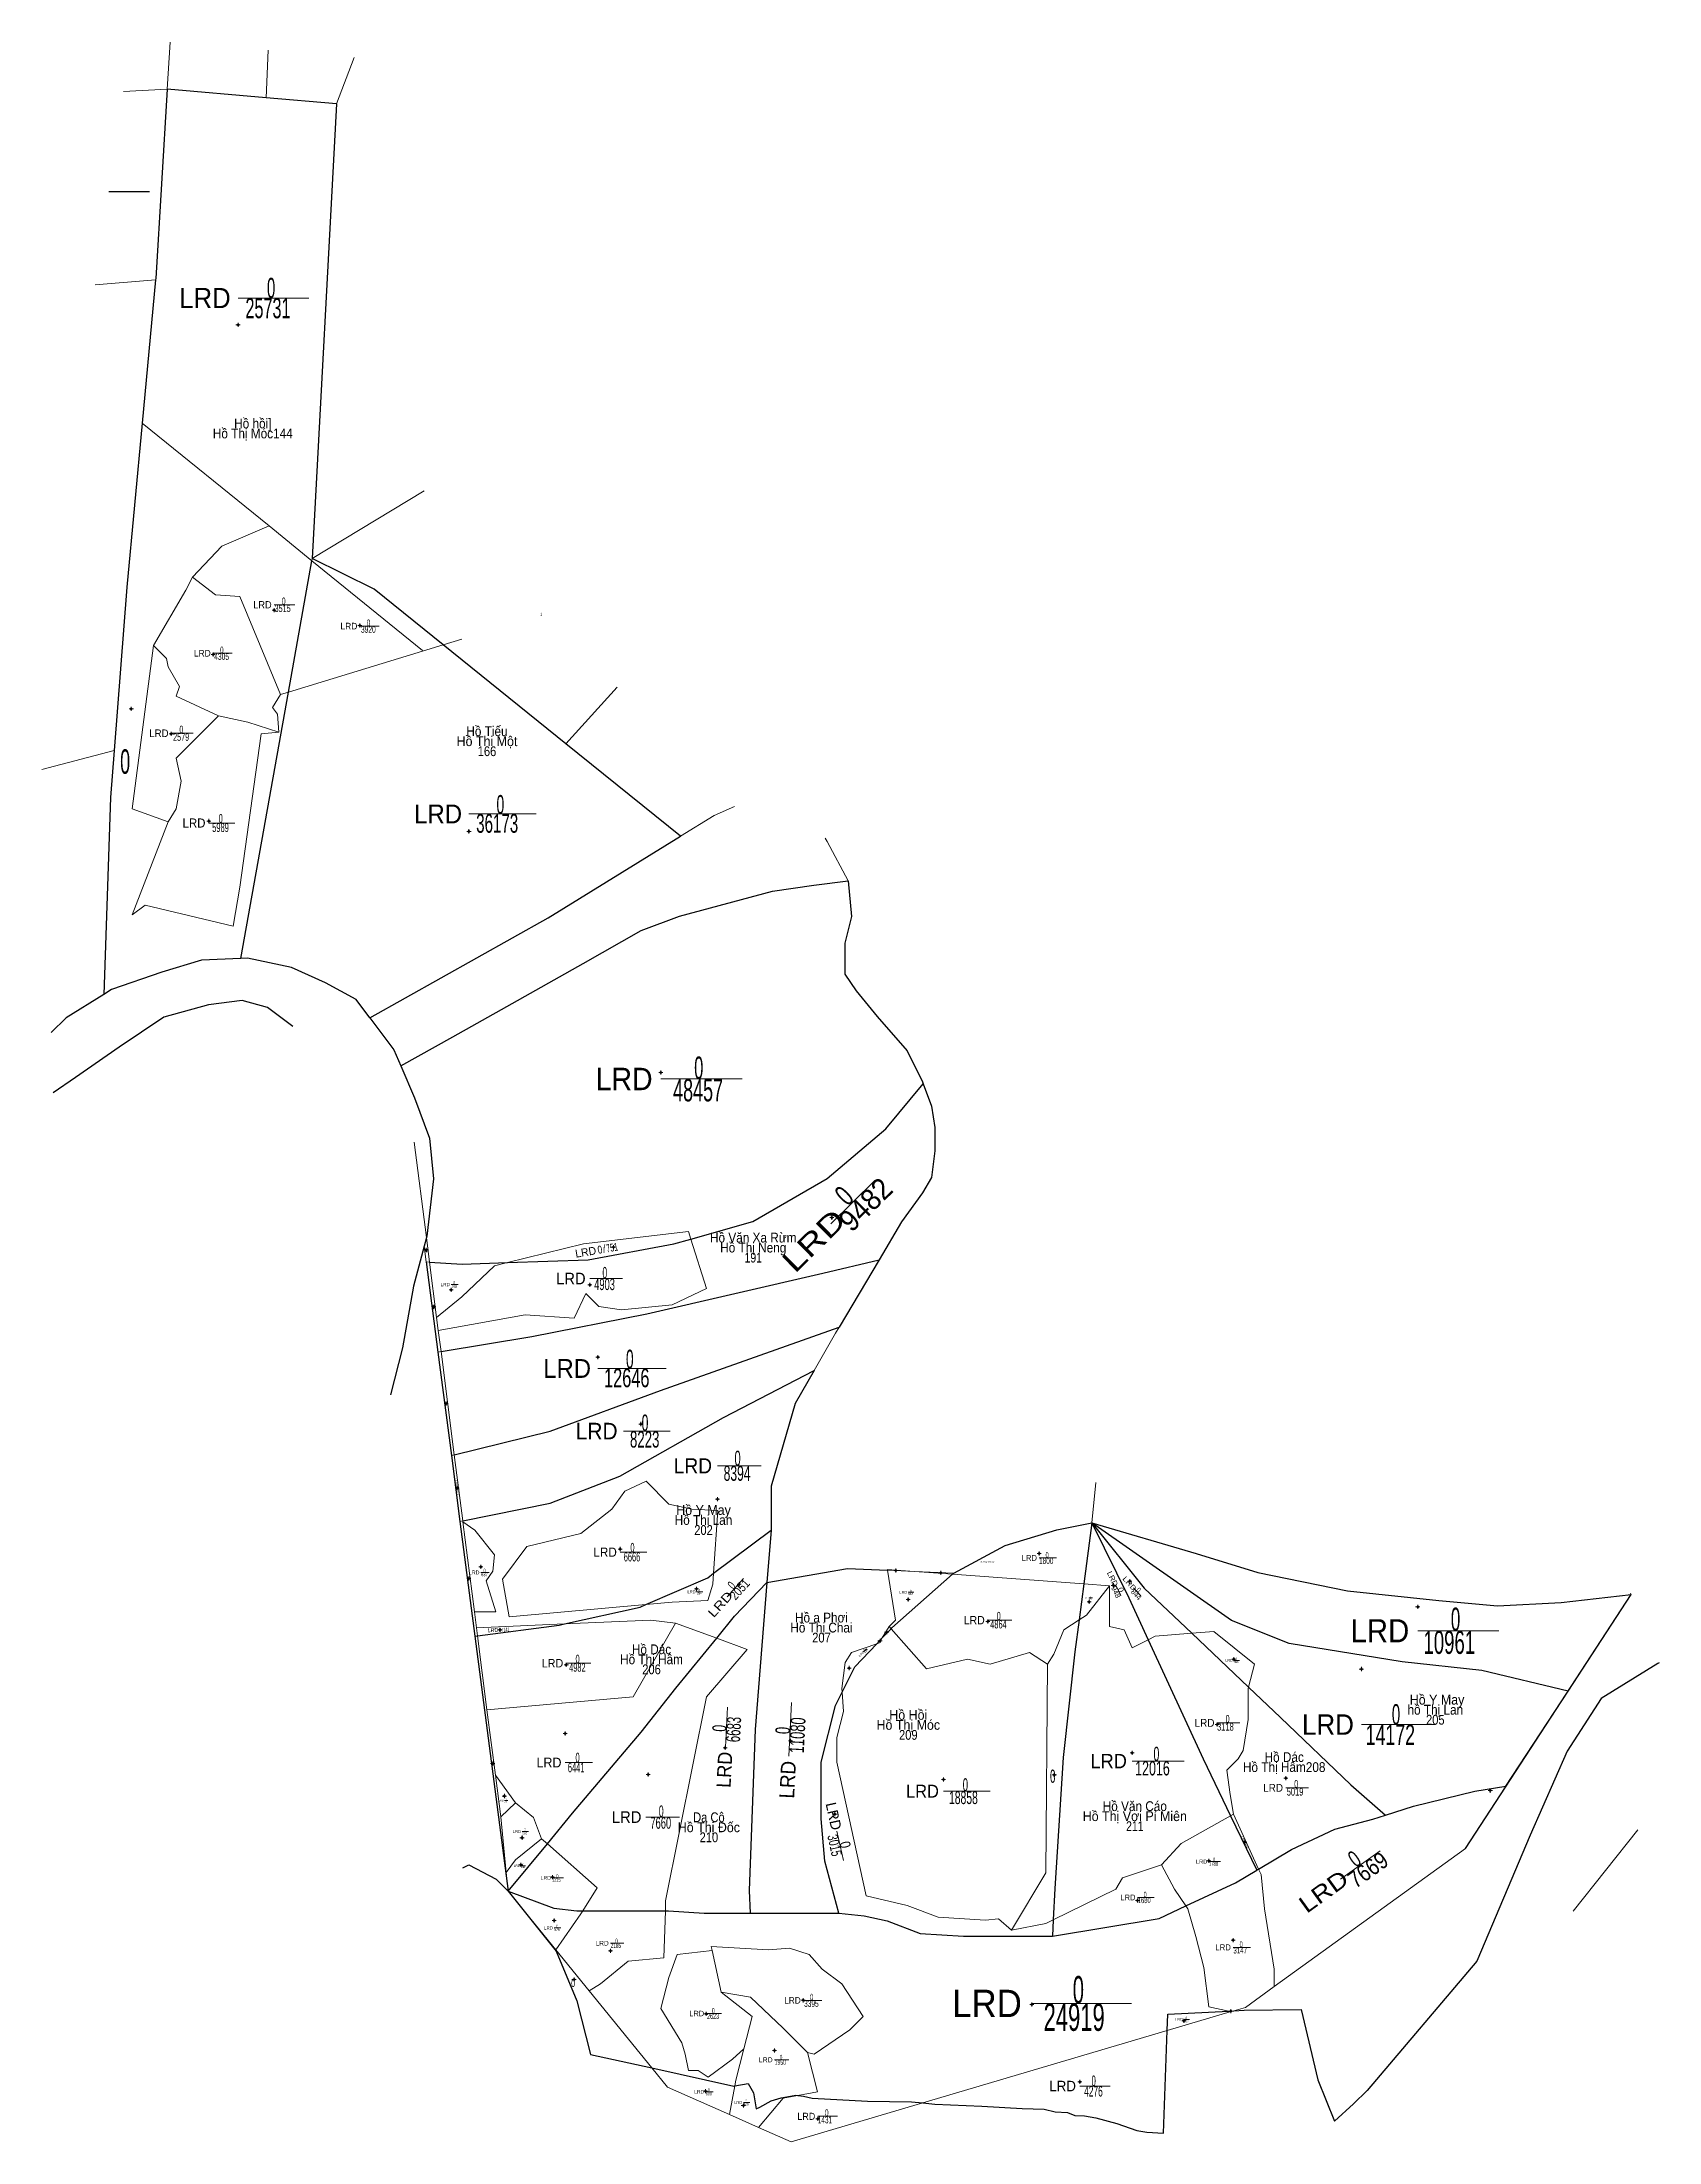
# Model space of a CAD drawing. Header units: metres. Extents: x 547480 to 554179, y 1840660 to 1842196.
# Drawn here: x 553188 to 554179, y 1840660 to 1841947 of the extents above.
import ezdxf
from ezdxf.enums import TextEntityAlignment as Align

# ---------------------------------------------------------------- set-up
doc = ezdxf.new("R2010")
doc.units = ezdxf.units.M
doc.header["$LTSCALE"] = 1.6
for name, color, linetype, lineweight in [('1', 7, 'Continuous', 13), ('10', 7, 'Continuous', 13), ('11', 7, 'Continuous', 13), ('12', 7, 'Continuous', 13), ('13', 7, 'Continuous', 25), ('31', 7, 'Continuous', 25), ('32', 7, 'Continuous', 25), ('53', 7, 'Continuous', 13), ('63', 7, 'Continuous', 13)]:
    doc.layers.add(name, color=color, linetype=linetype, lineweight=lineweight)
doc.layers.add('16', color=7, linetype='Continuous')
doc.layers.add('54', color=7, linetype='Continuous')

msp = doc.modelspace()

# ---------------------------------------------------------------- texts
at = {"layer": '16', "width": 0.9}
msp.add_text('Đường Mac ca', height=1, dxfattribs=at).set_placement((553767.085, 1841015.24), align=Align.CENTER)
at = {"layer": '32'}
for s, width, p in [('Hồ hồi]', 0.9, (553316.95, 1841710.09)), ('Hồ Thị Móc144', 0.9, (553316.95, 1841703.96)), ('Hồ Tiếu', 0.9, (553460.495, 1841521.54)), ('Hồ Thị Một', 0.95, (553460.505, 1841515.41)), ('166', 0.85, (553460.5, 1841509.28)), ('Hồ Văn Xa Rừm', 0.9, (553623.705, 1841211.29)), ('Hồ Thị Neng', 0.9, (553623.715, 1841205.16)), ('191', 0.8, (553623.715, 1841199.03)), ('Hồ Y May', 0.95, (553593.225, 1841044.4)), ('Hồ Thị Lan', 0.9, (553593.22, 1841038.27)), ('202', 0.85, (553593.22, 1841032.14)), ('Hồ a Phơi', 0.9, (553665.515, 1840978.48)), ('Hồ Thị Chai', 0.9, (553665.515, 1840972.35)), ('207', 0.85, (553665.52, 1840966.22)), ('Hồ Thị Hâm', 0.9, (553561.35, 1840952.9)), ('Hồ Dác', 0.9, (553561.35, 1840959.03)), ('206', 0.85, (553561.35, 1840946.77)), (' Hồ Y May', 0.95, (554041.8, 1840928.16)), ('Hồ Thị Móc', 0.95, (553718.745, 1840912.75)), ('Hồ Hồi', 0.95, (553718.75, 1840918.88)), ('hồ Thị Lan', 0.9, (554041.8, 1840922.03)), ('205', 0.85, (554041.8, 1840915.9)), ('209', 0.85, (553718.75, 1840906.62)), ('Hồ Thị Hâm208', 0.9, (553949.175, 1840886.88)), ('Hồ Dác', 0.9, (553949.17, 1840893.01)), ('Hồ Văn Cáo', 0.9, (553857.595, 1840862.95)), ('Hồ Thị Đốc', 0.95, (553596.515, 1840850)), ('Da Cô', 0.85, (553596.52, 1840856.13)), ('Hồ Thị Vơi Pỉ Miên', 0.95, (553857.595, 1840856.82)), ('211', 0.8, (553857.605, 1840850.69)), ('210', 0.85, (553596.52, 1840843.87))]:
    msp.add_text(s, height=6, dxfattribs=dict(at, width=width)).set_placement(p, align=Align.CENTER)
at = {"layer": '54', "width": 0.65}
msp.add_text('1', height=2, dxfattribs=at).set_placement((553493.735, 1841595.1), align=Align.CENTER)
at = {"layer": '63'}
for p in [(553266.265, 1841946.78), (553326.405, 1841941.77), (553379.115, 1841937.37), (553237.645, 1841916.37), (553228.635, 1841855.24), (553253.565, 1841855.24), (553220.425, 1841798.01), (553421.975, 1841671.85), (553445.005, 1841581), (553421.005, 1841574), (553540.375, 1841551.46), (553187.725, 1841501.09), (553612.235, 1841478.39), (553667.835, 1841459.1), (553341.395, 1841343.54), (553193.345, 1841340), (553194.635, 1841303.08), (553415.865, 1841272.78), (553401.395, 1841118), (553833.695, 1841064.31), (554161.475, 1840996.53), (554178.915, 1840953.76), (554165.975, 1840851.41), (553445.645, 1840828.13), (554126.255, 1840801.68)]:
    msp.add_text('D', height=0.01, dxfattribs=at).set_placement(p, align=Align.CENTER)
for height, width, p in [(12.38, 0.95, (553303.36, 1841783.74)), (4.43, 0.95, (553328.49, 1841599.8)), (4.07, 0.95, (553381.02, 1841586.87)), (4.07, 0.95, (553291.17, 1841570.27)), (4.63, 0.95, (553265.3, 1841520.97)), (11.55, 0.95, (553445.23, 1841468.08)), (5.53, 0.95, (553287.93, 1841465.53)), (13.73, 0.95, (553562.01, 1841304.61)), (7.09, 0.95, (553520.93, 1841185.66)), (2.05, 0.95, (553437.75, 1841184.52)), (11.51, 0.95, (553524.26, 1841128.35)), (10.11, 0.95, (553540.56, 1841090.69)), (9.23, 0.95, (553598.44, 1841069.86)), (5.66, 0.95, (553540.08, 1841018.72)), (2.37, 0.95, (553455.89, 1841007.97)), (3.66, 0.95, (553797.61, 1841016.22)), (1.79, 0.95, (553588.33, 1840996.35)), (1.7, 0.95, (553718.01, 1840996.12)), (0.95, 0.9, (553829.26, 1840993.02)), (5.06, 0.95, (553765.59, 1840977.38)), (14.17, 0.95, (554025.82, 1840966.32)), (5.2, 0.95, (553507.22, 1840950.92)), (1.65, 0.95, (553917.68, 1840954.46)), (4.79, 0.95, (553906.41, 1840914.6)), (12.51, 0.95, (553991.89, 1840909.69)), (6.03, 0.95, (553506.16, 1840889.65)), (8.77, 0.95, (553852.72, 1840889.18)), (1.1, 0.95, (553470.72, 1840868.9)), (7.91, 0.95, (553737.5, 1840871.17)), (4.78, 0.95, (553948.43, 1840874.8)), (7.15, 0.95, (553555.16, 1840855.69)), (1.83, 0.95, (553481.3, 1840849.57)), (1.38, 0.95, (553480.74, 1840828.77)), (2.5, 0.95, (553902.01, 1840830.7)), (2.34, 0.95, (553499.76, 1840820.82)), (3.5, 0.95, (553857.99, 1840808.29)), (1.96, 0.95, (553500.88, 1840790.37)), (2.88, 0.95, (553535.08, 1840780.53)), (3.73, 0.95, (553916.47, 1840777.57)), (16.8, 0.95, (553788.34, 1840736.69)), (3.32, 0.95, (553593.65, 1840737.26)), (3.99, 0.95, (553652.83, 1840744.97)), (0.13, 0.95, (553916.42, 1840740.22)), (1.68, 0.95, (553887.02, 1840734.43)), (3.06, 0.95, (553635.58, 1840709.01)), (2.18, 0.95, (553593.58, 1840689.84)), (6.42, 0.95, (553821.5, 1840691.26)), (1.79, 0.95, (553616.98, 1840683.45)), (4.32, 0.95, (553661.72, 1840673.77))]:
    msp.add_text('LRD', height=height, dxfattribs=dict(at, width=width)).set_placement(p, align=Align.RIGHT)
for s, height, width, p in [('0', 12.38, 0.55, (553328.175, 1841789.93)), ('25731', 12.38, 0.6, (553326.245, 1841777.55)), ('3515', 4.43, 0.6, (553335.225, 1841597.59)), ('0', 4.43, 0.55, (553335.905, 1841602.01)), ('3920', 4.07, 0.6, (553387.78, 1841584.84)), ('0', 4.07, 0.55, (553387.93, 1841588.9)), ('0', 4.07, 0.55, (553297.98, 1841572.3)), ('4305', 4.07, 0.6, (553297.85, 1841568.23)), ('0', 4.63, 0.55, (553273.14, 1841523.29)), ('0', 15, 0.55, (553238.69, 1841498.45)), ('2579', 4.63, 0.6, (553273.015, 1841518.66)), ('0', 11.55, 0.55, (553468.7, 1841473.86)), ('0', 5.53, 0.55, (553297.3, 1841468.29)), ('36173', 11.55, 0.6, (553466.76, 1841462.31)), ('5989', 5.53, 0.6, (553297.165, 1841462.76)), ('0', 13.73, 0.55, (553590.3, 1841311.48)), ('48457', 13.73, 0.6, (553589.885, 1841297.75)), ('4903', 7.09, 0.6, (553532.575, 1841182.11)), ('0', 7.09, 0.55, (553532.71, 1841189.2)), ('708', 2.05, 0.6, (553440.41, 1841183.5)), ('0', 2.05, 0.55, (553440.45, 1841185.54)), ('0', 2.37, 0.55, (553427.56, 1841170.62)), ('0', 11.51, 0.55, (553548.03, 1841134.1)), ('12646', 11.51, 0.65, (553546.17, 1841122.6)), ('0', 10.11, 0.55, (553557.36, 1841095.75)), ('8223', 10.11, 0.6, (553557.155, 1841085.64)), ('8394', 9.23, 0.6, (553613.805, 1841065.25)), ('0', 9.23, 0.55, (553614.12, 1841074.48)), ('0', 5.66, 0.55, (553549.665, 1841021.55)), ('0', 3.66, 0.55, (553803.83, 1841018.05)), ('637', 2.37, 0.6, (553458.935, 1841006.78)), ('0', 2.37, 0.55, (553459.02, 1841009.15)), ('6666', 5.66, 0.6, (553549.39, 1841015.89)), ('1800', 3.66, 0.65, (553803.285, 1841014.39)), ('294', 1.79, 0.6, (553590.68, 1840995.45)), ('0', 1.79, 0.55, (553590.71, 1840997.24)), ('663', 1.7, 0.6, (553720.155, 1840995.27)), ('0', 1.7, 0.55, (553720.22, 1840996.97)), ('0', 5.06, 0.55, (553774.2, 1840979.91)), ('195', 0.95, 0.6, (553830.37, 1840992.54)), ('0', 0.95, 0.55, (553830.5, 1840993.49)), ('0', 14.17, 0.55, (554054.21, 1840973.41)), ('4864', 5.06, 0.65, (553774.02, 1840974.84)), ('10961', 14.17, 0.6, (554050.36, 1840959.24)), ('0', 5.2, 0.55, (553516.025, 1840953.52)), ('4982', 5.2, 0.6, (553515.905, 1840948.32)), ('456', 1.65, 0.6, (553919.85, 1840953.63)), ('0', 1.65, 0.55, (553919.875, 1840955.28)), ('0', 4.79, 0.55, (553914.465, 1840917)), ('0', 12.51, 0.55, (554017.7, 1840915.95)), ('3118', 4.79, 0.6, (553913.135, 1840912.2)), ('14172', 12.51, 0.65, (554014.24, 1840903.44)), ('0', 6.03, 0.55, (553516.015, 1840892.66)), ('12016', 8.77, 0.65, (553868.42, 1840884.79)), ('0', 8.77, 0.55, (553870.84, 1840893.57)), ('6441', 6.03, 0.55, (553515.155, 1840886.63)), ('0', 7.91, 0.55, (553753.735, 1840875.13)), ('0', 8.15, 0.55, (553807.295, 1840880.23)), ('0', 4.78, 0.55, (553956.515, 1840877.19)), ('131', 1.1, 0.55, (553471.835, 1840868.35)), ('0', 1.1, 0.55, (553472.11, 1840869.45)), ('18858', 7.91, 0.6, (553752.535, 1840867.22)), ('5019', 4.78, 0.6, (553955.815, 1840872.41)), ('7660', 7.15, 0.6, (553567.02, 1840852.11)), ('0', 7.15, 0.55, (553567.305, 1840859.26)), ('598', 1.83, 0.6, (553483.675, 1840848.66)), ('0', 1.83, 0.55, (553483.705, 1840850.49)), ('248', 1.38, 0.6, (553482.52, 1840828.08)), ('0', 1.38, 0.55, (553482.54, 1840829.46)), ('1788', 2.5, 0.6, (553905.865, 1840829.45)), ('0', 2.5, 0.55, (553906.22, 1840831.95)), ('1215', 2.34, 0.6, (553503.06, 1840819.65)), ('0', 2.34, 0.55, (553503.675, 1840821.99)), ('1680', 3.5, 0.6, (553863.385, 1840806.54)), ('0', 3.5, 0.55, (553863.93, 1840810.04)), ('576', 1.96, 0.6, (553503.435, 1840789.39)), ('0', 1.96, 0.55, (553503.485, 1840791.35)), ('2185', 2.88, 0.6, (553539.485, 1840779.1)), ('0', 2.88, 0.55, (553539.9, 1840781.97)), ('3147', 3.73, 0.6, (553922.19, 1840775.7)), ('0', 3.73, 0.55, (553922.78, 1840779.43)), ('0', 4.64, 0.55, (553513.295, 1840755.16)), ('0', 16.8, 0.55, (553822.995, 1840745.09)), ('2623', 3.32, 0.6, (553599.095, 1840735.6)), ('0', 3.32, 0.55, (553599.19, 1840738.92)), ('3395', 3.99, 0.6, (553659.34, 1840742.98)), ('0', 3.99, 0.55, (553659.525, 1840746.97)), ('24919', 16.8, 0.6, (553820.43, 1840728.29)), ('1', 0.13, 0.3, (553916.495, 1840740.16)), ('0', 0.13, 0.5, (553916.515, 1840740.29)), ('203', 1.68, 0.6, (553889.165, 1840733.59)), ('0', 1.68, 0.55, (553889.19, 1840735.27)), ('0', 3.06, 0.55, (553640.775, 1840710.54)), ('1950', 3.06, 0.6, (553640.32, 1840707.48)), ('0', 6.42, 0.55, (553832.385, 1840694.47)), ('600', 2.18, 0.6, (553596.42, 1840688.75)), ('0', 2.18, 0.55, (553596.47, 1840690.92)), ('4276', 6.42, 0.6, (553832.23, 1840688.05)), ('426', 1.79, 0.6, (553619.325, 1840682.55)), ('0', 1.79, 0.55, (553619.37, 1840684.34)), ('1431', 4.32, 0.55, (553667.63, 1840671.61)), ('0', 4.32, 0.55, (553668.765, 1840675.93))]:
    msp.add_text(s, height=height, dxfattribs=dict(at, width=width)).set_placement(p, align=Align.CENTER)
for s, height, rotation, width, p in [('0', 13.04, 44.564, 0.7, (553684.012, 1841235.316)), ('9482', 13.04, 44.564, 0.95, (553697.095, 1841229.895)), ('25', 0.64, 277.308, 0.65, (553422.8, 1841205.736)), ('0', 0.64, 277.308, 0.75, (553423.442, 1841205.816)), ('0', 4.82, 9.726, 0.8, (553530.123, 1841204.542)), ('0', 1.75, 277.315, 0.75, (553441.411, 1841059.881)), ('0', 5.43, 47.913, 0.7, (553612.435, 1840999.466)), ('2051', 5.43, 47.913, 0.85, (553617.445, 1840996.915)), ('948', 3.28, 295.821, 0.8, (553844.614, 1840996.394)), ('0', 3.28, 295.821, 1.2, (553847.596, 1840997.774)), ('0', 3.07, 312.189, 0.7, (553858.809, 1840997.426)), ('0', 2.31, 2.568, 0.65, (553468.713, 1840972.834)), ('0', 0.3, 59.048, 1.4, (553705.54, 1840972.673)), ('7', 0.3, 59.048, 1.25, (553705.794, 1840972.503)), ('0', 1.27, 46.354, 0.7, (553692.065, 1840961.326)), ('156', 1.27, 46.354, 1.05, (553693.252, 1840960.722)), ('0', 0.15, 46.325, 0.65, (553701.446, 1840967.167)), ('2', 0.15, 46.325, 0.65, (553701.556, 1840967.067)), ('6683', 8.68, 87.077, 0.6, (553615.957, 1840912.709)), ('11080', 9.05, 87.077, 0.65, (553655.236, 1840909.154)), ('0', 8.68, 87.077, 0.65, (553607.315, 1840913.469)), ('0', 9.05, 87.077, 0.65, (553646.33, 1840912.099)), ('3015', 6.4, 282.381, 0.7, (553670.496, 1840841.251)), ('0', 6.4, 282.381, 0.85, (553676.971, 1840841.661)), ('0', 1.47, 294.681, 1.15, (553924.71, 1840842.762)), ('7669', 10.29, 35.813, 0.85, (554003.529, 1840822.827)), ('0', 10.29, 35.813, 0.7, (553995.218, 1840829.51))]:
    msp.add_text(s, height=height, rotation=rotation, dxfattribs=dict(at, width=width)).set_placement(p, align=Align.CENTER)
for height, rotation, width, p in [(13.04, 44.564, 1.3, (553681.59, 1841223.77)), (3.28, 295.821, 1.1, (553844.583, 1841000.229)), (5.43, 47.913, 1.25, (553611.63, 1840994.52)), (3.07, 312.189, 1.25, (553856.712, 1840997.462)), (2.31, 2.568, 0.95, (553467.386, 1840972.774)), (0.3, 59.048, 1.15, (553705.627, 1840972.516)), (1.27, 46.354, 1.3, (553692.156, 1840960.493)), (0.15, 46.325, 1.35, (553701.539, 1840967.156)), (8.68, 87.077, 0.95, (553610.912, 1840899.057)), (9.05, 87.077, 0.95, (553649.901, 1840893.429)), (1.47, 294.681, 1.1, (553924.498, 1840843.234)), (10.29, 35.813, 1.2, (553989.729, 1840819.208))]:
    msp.add_text('LRD', height=height, rotation=rotation, dxfattribs=dict(at, width=width)).set_placement(p, align=Align.RIGHT)
for height, rotation, p in [(0.64, 277.308, (553423.045, 1841206.321)), (4.82, 9.726, (553527.736, 1841204.128)), (1.75, 277.315, (553441.306, 1841060.803)), (6.4, 282.381, (553671.69, 1840850.762))]:
    msp.add_text('LRD', height=height, rotation=rotation, dxfattribs=at).set_placement(p, align=Align.RIGHT)
for s, height, rotation, width, p in [('/', 4.82, 9.726, 0.9, (553531.91, 1841204.85)), ('751', 4.82, 9.726, 0.6, (553533.89, 1841205.19)), ('/', 1.75, 277.315, 0.75, (553441.51, 1841059.19)), ('72', 1.75, 277.315, 0.7, (553441.6, 1841058.46)), ('/', 2.31, 2.568, 0.55, (553469.73, 1840972.88)), ('141', 2.31, 2.568, 0.55, (553470.7, 1840972.92)), ('59', 1.47, 294.681, 0.9, (553925.12, 1840841.89))]:
    msp.add_text(s, height=height, rotation=rotation, dxfattribs=dict(at, width=width)).set_placement(p)
msp.add_text('844', height=3.07, rotation=312.189, dxfattribs=at).set_placement((553857.34, 1840994.476), align=Align.CENTER)
msp.add_text('/', height=1.47, rotation=294.681, dxfattribs=at).set_placement((553924.86, 1840842.44))

# ---------------------------------------------------------------- hatches: boundary and pattern name
at = {"layer": '11'}
for points in [[(553308.04, 1841773.46, 1), (553307.74, 1841773.46, 1)], [(553330.26, 1841598.64, 1), (553329.96, 1841598.64, 1)], [(553382.66, 1841589.36, 1), (553382.36, 1841589.36, 1)], [(553292.8, 1841571.5, 1), (553292.5, 1841571.5, 1)], [(553242.63, 1841538.31, 1), (553242.33, 1841538.31, 1)], [(553267.14, 1841523, 1), (553266.84, 1841523, 1)], [(553290.11, 1841469.5, 1), (553289.81, 1841469.5, 1)], [(553449.6, 1841463.19, 1), (553449.3, 1841463.19, 1)], [(553567.18, 1841315.38, 1), (553566.88, 1841315.38, 1)], [(553672.03, 1841226.5, 1), (553671.73, 1841226.5, 1)], [(553423.46, 1841206.78, 1), (553423.16, 1841206.78, 1)], [(553538.18, 1841208.49, 1), (553537.88, 1841208.49, 1)], [(553438.66, 1841182.32, 1), (553438.36, 1841182.32, 1)], [(553523.68, 1841185.42, 1), (553523.38, 1841185.42, 1)], [(553427.99, 1841171.77, 1), (553427.69, 1841171.77, 1)], [(553528.62, 1841140.96, 1), (553528.32, 1841140.96, 1)], [(553435.64, 1841112.61, 1), (553435.34, 1841112.61, 1)], [(553554.9, 1841100.08, 1), (553554.6, 1841100.08, 1)], [(553442.34, 1841060.76, 1), (553442.04, 1841060.76, 1)], [(553601.97, 1841054.02, 1), (553601.67, 1841054.02, 1)], [(553542.3, 1841023.5, 1), (553542, 1841023.5, 1)], [(553456.91, 1841012.6, 1), (553456.61, 1841012.6, 1)], [(553711.22, 1841010.4, 1), (553710.92, 1841010.4, 1)], [(553738.74, 1841008.93, 1), (553738.44, 1841008.93, 1)], [(553799.1, 1841020.82, 1), (553798.8, 1841020.82, 1)], [(553449.49, 1841005.38, 1), (553449.19, 1841005.38, 1)], [(553589.14, 1840999, 1), (553588.84, 1840999, 1)], [(553615.19, 1841001.87, 1), (553614.89, 1841001.87, 1)], [(553844.58, 1841001.24, 1), (553844.28, 1841001.24, 1)], [(553854.63, 1841003.7, 1), (553854.33, 1841003.7, 1)], [(553718.79, 1840992.56, 1), (553718.49, 1840992.56, 1)], [(553829.76, 1840991.12, 1), (553829.46, 1840991.12, 1)], [(554031.15, 1840988, 1), (554030.85, 1840988, 1)], [(553468.52, 1840973.96, 1), (553468.22, 1840973.96, 1)], [(553705.66, 1840972.49, 1), (553705.36, 1840972.49, 1)], [(553767.59, 1840979.04, 1), (553767.29, 1840979.04, 1)], [(553701.56, 1840967.21, 1), (553701.26, 1840967.21, 1)], [(553509.27, 1840952.5, 1), (553508.97, 1840952.5, 1)], [(553682.73, 1840950.58, 1), (553682.43, 1840950.58, 1)], [(553918.44, 1840955.96, 1), (553918.14, 1840955.96, 1)], [(553996.61, 1840949.98, 1), (553996.31, 1840949.98, 1)], [(553508.52, 1840910.46, 1), (553508.22, 1840910.46, 1)], [(553646.76, 1840905.92, 1), (553646.46, 1840905.92, 1)], [(553908.31, 1840915.96, 1), (553908.01, 1840915.96, 1)], [(553606.71, 1840901.61, 1), (553606.41, 1840901.61, 1)], [(553856.08, 1840898.63, 1), (553855.78, 1840898.63, 1)], [(553464.14, 1840892.08, 1), (553463.84, 1840892.08, 1)], [(553559.43, 1840885.35, 1), (553559.13, 1840885.35, 1)], [(553740.55, 1840882.32, 1), (553740.25, 1840882.32, 1)], [(553808.41, 1840885.04, 1), (553808.11, 1840885.04, 1)], [(553950.33, 1840883.14, 1), (553950.03, 1840883.14, 1)], [(553471.28, 1840872.17, 1), (553470.98, 1840872.17, 1)], [(554075.65, 1840875.46, 1), (554075.35, 1840875.46, 1)], [(553673.86, 1840861, 1), (553673.56, 1840861, 1)], [(553482.12, 1840846.64, 1), (553481.82, 1840846.64, 1)], [(553925.14, 1840843.87, 1), (553924.84, 1840843.87, 1)], [(553481.39, 1840829.93, 1), (553481.09, 1840829.93, 1)], [(553903.08, 1840832.42, 1), (553902.78, 1840832.42, 1)], [(553500.77, 1840822.41, 1), (553500.47, 1840822.41, 1)], [(553859.42, 1840808.15, 1), (553859.12, 1840808.15, 1)], [(553501.75, 1840795.9, 1), (553501.45, 1840795.9, 1)], [(553536.28, 1840777.38, 1), (553535.98, 1840777.38, 1)], [(553917.98, 1840783.89, 1), (553917.68, 1840783.89, 1)], [(553513.99, 1840759.7, 1), (553513.69, 1840759.7, 1)], [(553595.03, 1840738.76, 1), (553594.73, 1840738.76, 1)], [(553654.45, 1840747, 1), (553654.15, 1840747, 1)], [(553794.64, 1840744.44, 1), (553794.34, 1840744.44, 1)], [(553916.63, 1840740.31, 1), (553916.33, 1840740.31, 1)], [(553887.79, 1840734.44, 1), (553887.49, 1840734.44, 1)], [(553636.85, 1840716.3, 1), (553636.55, 1840716.3, 1)], [(553594.53, 1840691.26, 1), (553594.23, 1840691.26, 1)], [(553824, 1840697.02, 1), (553823.7, 1840697.02, 1)], [(553617.8, 1840682.54, 1), (553617.5, 1840682.54, 1)], [(553663.45, 1840674.44, 1), (553663.15, 1840674.44, 1)]]:
    msp.add_hatch(color=256, dxfattribs=at).paths.add_polyline_path(points)

# ---------------------------------------------------------------- linework, layer by layer
at = {"layer": '1'}
msp.add_lwpolyline([(553598.53, 1840777.53), (553577, 1840775), (553572, 1840761), (553567, 1840742), (553580, 1840721), (553582, 1840714), (553584, 1840704), (553590, 1840704), (553596, 1840700), (553611, 1840711), (553617.92, 1840717.17)], dxfattribs=at)
at = {"layer": '10'}
for p, q in [((553454.06, 1840975.21), (553508.01, 1840977.63)), ((553601.3, 1840968.8), (553576, 1840978)), ((553707, 1840976), (553702.79, 1840968.98)), ((553707, 1840976), (553708.19, 1840974.65)), ((553918, 1840861), (553916.32, 1840860.05)), ((553933.45, 1840827.38), (553918, 1840861)), ((553497.5, 1840842.92), (553494, 1840846)), ((553943, 1840755.39), (554060.34, 1840840.06)), ((553604, 1840752), (553598.53, 1840777.53)), ((553915.15, 1840740.4), (553916.62, 1840740.08)), ((553609.18, 1840676.98), (553612.37, 1840694.53)), ((553609.18, 1840676.98), (553626.96, 1840669.1))]:
    msp.add_line(p, q, dxfattribs=at)
for points in [[(553415.86, 1841272.78), (553423.37, 1841214.31), (553425.3, 1841199.26), (553429.65, 1841165.39), (553430.67, 1841157.45), (553432.34, 1841144.47), (553440.46, 1841081.19), (553445.66, 1841040.68), (553445.72, 1841040.2), (553452.8, 1840985), (553454.06, 1840975.21), (553454.69, 1840970.3), (553460.5, 1840925.01), (553465.64, 1840884.99), (553468.93, 1840859.35), (553472.3, 1840825.28), (553473.43, 1840813.86), (553502.66, 1840777.95), (553523.1, 1840752.86), (553561.61, 1840705.54)], [(553585.45, 1841213.39), (553584, 1841218), (553519.62, 1841210.5), (553473.03, 1841198.98)], [(553430.67, 1841157.45), (553484, 1841167), (553514, 1841165), (553521, 1841180), (553529, 1841172), (553543, 1841170), (553574, 1841173), (553595, 1841183), (553585.45, 1841213.39)], [(553473.03, 1841198.98), (553465, 1841197), (553445, 1841178), (553429.65, 1841165.39)], [(553599.44, 1841008.61), (553602, 1841047), (553586, 1841048), (553572, 1841051), (553558, 1841065), (553545, 1841059), (553537, 1841048), (553518, 1841033), (553485, 1841025), (553470, 1841005), (553474, 1840982), (553557.77, 1840989.4)], [(553445.72, 1841040.2), (553453, 1841035), (553465, 1841020), (553464, 1841010), (553460, 1841004), (553466, 1840985), (553452.8, 1840985)], [(553706.09, 1841010.47), (553706, 1841011), (553722.49, 1841009.79)], [(553707, 1840976), (553711, 1840980), (553706.09, 1841010.47)], [(553722.49, 1841009.79), (553745.81, 1841008.07), (553826.35, 1841002.15), (553842, 1841001)], [(553599.44, 1841008.61), (553599, 1841002), (553595.84, 1840991.86), (553574.05, 1840990.84), (553557.77, 1840989.4)], [(553823.47, 1840980.09), (553828, 1840983), (553842, 1841001)], [(553842, 1841001), (553842, 1840976), (553851, 1840974), (553856, 1840963), (553865.84, 1840967.92)], [(553576, 1840978), (553550, 1840933), (553460.5, 1840925.01)], [(553508.01, 1840977.63), (553561, 1840980), (553576, 1840978)], [(553708.19, 1840974.65), (553730, 1840950), (553755, 1840956), (553769, 1840953), (553793, 1840960), (553804, 1840953)], [(553804, 1840953), (553808, 1840959), (553814, 1840974), (553823.47, 1840980.09)], [(553865.84, 1840967.92), (553870, 1840970), (553892.5, 1840971.87)], [(553892.5, 1840971.87), (553906, 1840973), (553931, 1840953), (553927.24, 1840938.91)], [(553569.83, 1840801.9), (553570, 1840808), (553595, 1840933), (553620, 1840962), (553601.3, 1840968.8)], [(553699.41, 1840965.44), (553684, 1840960), (553680, 1840954), (553678, 1840938), (553678.16, 1840935.71)], [(553702.79, 1840968.98), (553701, 1840966), (553699.41, 1840965.44)], [(553782, 1840790), (553803, 1840825), (553804, 1840953)], [(553678.16, 1840935.71), (553679, 1840924), (553675, 1840908), (553675, 1840893), (553693, 1840811), (553718, 1840805), (553737, 1840798), (553766, 1840796), (553774, 1840797), (553782, 1840790)], [(553927.24, 1840938.91), (553927, 1840938), (553927, 1840919), (553924, 1840900), (553921, 1840895), (553914, 1840888), (553916, 1840873), (553918, 1840861)], [(553478, 1840868), (553489, 1840859), (553494, 1840846)], [(553916.32, 1840860.05), (553886, 1840843), (553874, 1840830)], [(553494, 1840846), (553478, 1840833), (553472.3, 1840825.28)], [(553519.19, 1840801.9), (553528, 1840816), (553497.5, 1840842.92)], [(553874, 1840830), (553850, 1840822), (553846, 1840815), (553807.63, 1840796.26)], [(553874, 1840830), (553882, 1840815), (553888.81, 1840804.78)], [(553943, 1840755.39), (553943, 1840766), (553937, 1840803), (553935, 1840824), (553933.45, 1840827.38)], [(553888.81, 1840804.78), (553890, 1840803), (553895, 1840786), (553900, 1840767), (553903, 1840743), (553915.15, 1840740.4)], [(553502.66, 1840777.95), (553518, 1840800), (553519.19, 1840801.9)], [(553523.1, 1840752.86), (553530, 1840757), (553547, 1840771), (553569, 1840773), (553569.83, 1840801.9)], [(553807.63, 1840796.26), (553803, 1840794), (553782, 1840790)], [(553598.53, 1840777.53), (553598, 1840780), (553633, 1840778), (553646, 1840779), (553658, 1840775), (553666, 1840766), (553678, 1840757), (553691, 1840737), (553683, 1840729), (553661, 1840714), (553657, 1840715)], [(553617.92, 1840717.17), (553623, 1840737), (553604, 1840752)], [(553604, 1840752), (553622, 1840749), (553642, 1840730), (553657, 1840715)], [(553918.19, 1840740.54), (553925.38, 1840742.68), (553943, 1840755.39)], [(553727.69, 1840684.09), (553877.48, 1840728.48), (553916.62, 1840740.08), (553918.19, 1840740.54)], [(553612.37, 1840694.53), (553613, 1840698), (553617.92, 1840717.17)], [(553657, 1840715), (553663, 1840691), (553650.95, 1840688.7)], [(553561.61, 1840705.54), (553571.12, 1840693.86), (553609.18, 1840676.98)], [(553650.95, 1840688.7), (553642, 1840687), (553626.96, 1840669.1)], [(553626.96, 1840669.1), (553647.05, 1840660.19), (553727.69, 1840684.09)]]:
    msp.add_lwpolyline(points, dxfattribs=at)
at = {"layer": '10', "lineweight": 25}
for points in [[(553445.64, 1840828.13), (553449.46, 1840829.94), (553466.08, 1840821.26), (553473.43, 1840813.86)], [(553473.43, 1840813.86), (553502.94, 1840777.15), (553515.51, 1840746.7), (553524.03, 1840713.84), (553561.61, 1840705.54)], [(553877.48, 1840728.48), (553877.84, 1840738.57), (553915.15, 1840740.4), (553918.19, 1840740.54)], [(553918.19, 1840740.54), (553924.63, 1840740.86), (553959.59, 1840741.29), (553969.83, 1840698.36), (553979.98, 1840672.94)], [(553727.69, 1840684.09), (553735.02, 1840683.3), (553763.79, 1840682.2), (553788.62, 1840680.66), (553801.94, 1840680.21), (553808.77, 1840678.67), (553816.37, 1840678.22), (553820.75, 1840676.47), (553826.76, 1840676.25), (553833.74, 1840674.9), (553846.6, 1840671.58), (553858.93, 1840667.17), (553864.93, 1840666.16), (553875.27, 1840665.56), (553877.48, 1840728.48)], [(553561.61, 1840705.54), (553611.87, 1840694.44), (553612.37, 1840694.53)], [(553612.37, 1840694.53), (553620.62, 1840695.98), (553623.88, 1840690.35), (553625.42, 1840680.6), (553627.68, 1840681.57), (553634.7, 1840685.49), (553640.89, 1840687.19), (553649.8, 1840688.83), (553650.95, 1840688.7)], [(553650.95, 1840688.7), (553654.44, 1840688.32), (553659.88, 1840687.03), (553693.84, 1840685.28), (553720.7, 1840684.84), (553727.69, 1840684.09)]]:
    msp.add_lwpolyline(points, dxfattribs=at)
at = {"layer": '11'}
for p, q in [((553307.26, 1841773.46), (553306.64, 1841773.46)), ((553307.89, 1841774.71), (553307.89, 1841774.08)), ((553307.89, 1841772.84), (553307.89, 1841772.21)), ((553309.14, 1841773.46), (553308.52, 1841773.46)), ((553329.48, 1841598.64), (553328.86, 1841598.64)), ((553330.11, 1841599.89), (553330.11, 1841599.26)), ((553330.11, 1841598.02), (553330.11, 1841597.39)), ((553331.36, 1841598.64), (553330.74, 1841598.64)), ((553381.88, 1841589.36), (553381.26, 1841589.36)), ((553382.51, 1841590.61), (553382.51, 1841589.98)), ((553382.51, 1841588.74), (553382.51, 1841588.11)), ((553383.76, 1841589.36), (553383.14, 1841589.36)), ((553292.02, 1841571.5), (553291.4, 1841571.5)), ((553292.65, 1841572.75), (553292.65, 1841572.12)), ((553292.65, 1841570.88), (553292.65, 1841570.25)), ((553293.9, 1841571.5), (553293.28, 1841571.5)), ((553241.86, 1841538.31), (553241.23, 1841538.31)), ((553242.48, 1841539.56), (553242.48, 1841538.94)), ((553242.48, 1841537.68), (553242.48, 1841537.06)), ((553243.73, 1841538.31), (553243.1, 1841538.31)), ((553266.99, 1841524.25), (553266.99, 1841523.62)), ((553266.36, 1841523), (553265.74, 1841523)), ((553266.99, 1841522.38), (553266.99, 1841521.75)), ((553268.24, 1841523), (553267.62, 1841523)), ((553289.34, 1841469.5), (553288.71, 1841469.5)), ((553289.96, 1841470.75), (553289.96, 1841470.12)), ((553289.96, 1841468.88), (553289.96, 1841468.25)), ((553291.21, 1841469.5), (553290.58, 1841469.5)), ((553448.82, 1841463.19), (553448.2, 1841463.19)), ((553449.45, 1841464.44), (553449.45, 1841463.82)), ((553449.45, 1841462.56), (553449.45, 1841461.94)), ((553450.7, 1841463.19), (553450.07, 1841463.19)), ((553566.4, 1841315.38), (553565.78, 1841315.38)), ((553567.03, 1841316.63), (553567.03, 1841316)), ((553567.03, 1841314.76), (553567.03, 1841314.13)), ((553568.28, 1841315.38), (553567.66, 1841315.38)), ((553671.88, 1841227.75), (553671.88, 1841227.12)), ((553671.26, 1841226.5), (553670.63, 1841226.5)), ((553671.88, 1841225.88), (553671.88, 1841225.25)), ((553673.13, 1841226.5), (553672.5, 1841226.5)), ((553422.69, 1841206.78), (553422.06, 1841206.78)), ((553423.31, 1841208.03), (553423.31, 1841207.4)), ((553423.31, 1841206.16), (553423.31, 1841205.53)), ((553424.56, 1841206.78), (553423.94, 1841206.78)), ((553537.4, 1841208.49), (553536.78, 1841208.49)), ((553538.03, 1841209.74), (553538.03, 1841209.12)), ((553538.03, 1841207.86), (553538.03, 1841207.24)), ((553539.28, 1841208.49), (553538.66, 1841208.49)), ((553437.88, 1841182.32), (553437.26, 1841182.32)), ((553438.51, 1841183.57), (553438.51, 1841182.94)), ((553438.51, 1841181.7), (553438.51, 1841181.07)), ((553439.76, 1841182.32), (553439.14, 1841182.32)), ((553522.9, 1841185.42), (553522.28, 1841185.42)), ((553523.53, 1841186.67), (553523.53, 1841186.04)), ((553523.53, 1841184.8), (553523.53, 1841184.17)), ((553524.78, 1841185.42), (553524.16, 1841185.42)), ((553427.22, 1841171.77), (553426.59, 1841171.77)), ((553427.84, 1841173.02), (553427.84, 1841172.4)), ((553427.84, 1841171.14), (553427.84, 1841170.52)), ((553429.09, 1841171.77), (553428.46, 1841171.77)), ((553527.84, 1841140.96), (553527.22, 1841140.96)), ((553528.47, 1841142.21), (553528.47, 1841141.58)), ((553528.47, 1841140.34), (553528.47, 1841139.71)), ((553529.72, 1841140.96), (553529.1, 1841140.96)), ((553434.86, 1841112.61), (553434.24, 1841112.61)), ((553435.49, 1841113.86), (553435.49, 1841113.24)), ((553435.49, 1841111.98), (553435.49, 1841111.36)), ((553436.74, 1841112.61), (553436.12, 1841112.61)), ((553554.12, 1841100.08), (553553.5, 1841100.08)), ((553554.75, 1841101.33), (553554.75, 1841100.7)), ((553554.75, 1841099.46), (553554.75, 1841098.83)), ((553556, 1841100.08), (553555.38, 1841100.08)), ((553441.56, 1841060.76), (553440.94, 1841060.76)), ((553442.19, 1841062.01), (553442.19, 1841061.38)), ((553443.44, 1841060.76), (553442.81, 1841060.76)), ((553442.19, 1841060.14), (553442.19, 1841059.51)), ((553601.19, 1841054.02), (553600.57, 1841054.02)), ((553601.82, 1841055.27), (553601.82, 1841054.64)), ((553601.82, 1841053.4), (553601.82, 1841052.77)), ((553603.07, 1841054.02), (553602.44, 1841054.02)), ((553541.52, 1841023.5), (553540.9, 1841023.5)), ((553542.15, 1841024.75), (553542.15, 1841024.12)), ((553542.15, 1841022.88), (553542.15, 1841022.25)), ((553543.4, 1841023.5), (553542.78, 1841023.5)), ((553798.95, 1841022.07), (553798.95, 1841021.44)), ((553456.14, 1841012.6), (553455.51, 1841012.6)), ((553456.76, 1841013.85), (553456.76, 1841013.22)), ((553456.76, 1841011.98), (553456.76, 1841011.35)), ((553458.01, 1841012.6), (553457.38, 1841012.6)), ((553710.44, 1841010.4), (553709.82, 1841010.4)), ((553711.07, 1841011.65), (553711.07, 1841011.02)), ((553711.07, 1841009.78), (553711.07, 1841009.15)), ((553712.32, 1841010.4), (553711.69, 1841010.4)), ((553737.96, 1841008.93), (553737.34, 1841008.93)), ((553738.59, 1841010.18), (553738.59, 1841009.56)), ((553739.84, 1841008.93), (553739.22, 1841008.93)), ((553798.32, 1841020.82), (553797.7, 1841020.82)), ((553798.95, 1841020.2), (553798.95, 1841019.57)), ((553800.2, 1841020.82), (553799.57, 1841020.82)), ((553448.72, 1841005.38), (553448.09, 1841005.38)), ((553449.34, 1841006.63), (553449.34, 1841006)), ((553449.34, 1841004.76), (553449.34, 1841004.13)), ((553450.59, 1841005.38), (553449.96, 1841005.38)), ((553588.36, 1840999), (553587.74, 1840999)), ((553588.99, 1841000.25), (553588.99, 1840999.62)), ((553588.99, 1840998.38), (553588.99, 1840997.75)), ((553590.24, 1840999), (553589.62, 1840999)), ((553614.42, 1841001.87), (553613.79, 1841001.87)), ((553615.04, 1841003.12), (553615.04, 1841002.5)), ((553615.04, 1841001.24), (553615.04, 1841000.62)), ((553616.29, 1841001.87), (553615.66, 1841001.87)), ((553738.59, 1841008.3), (553738.59, 1841007.68)), ((553843.81, 1841001.24), (553843.18, 1841001.24)), ((553844.43, 1841002.49), (553844.43, 1841001.86)), ((553844.43, 1841000.62), (553844.43, 1840999.99)), ((553845.68, 1841001.24), (553845.06, 1841001.24)), ((553853.86, 1841003.7), (553853.23, 1841003.7)), ((553854.48, 1841004.95), (553854.48, 1841004.32)), ((553854.48, 1841003.08), (553854.48, 1841002.45)), ((553855.73, 1841003.7), (553855.1, 1841003.7)), ((553718.02, 1840992.56), (553717.39, 1840992.56)), ((553718.64, 1840993.81), (553718.64, 1840993.18)), ((553718.64, 1840991.94), (553718.64, 1840991.31)), ((553719.89, 1840992.56), (553719.26, 1840992.56)), ((553828.98, 1840991.12), (553828.36, 1840991.12)), ((553829.61, 1840992.37), (553829.61, 1840991.74)), ((553829.61, 1840990.5), (553829.61, 1840989.87)), ((553830.86, 1840991.12), (553830.24, 1840991.12)), ((554030.38, 1840988), (554029.75, 1840988)), ((554031, 1840989.25), (554031, 1840988.62)), ((554031, 1840987.38), (554031, 1840986.75)), ((554032.25, 1840988), (554031.62, 1840988)), ((553467.74, 1840973.96), (553467.12, 1840973.96)), ((553468.37, 1840975.21), (553468.37, 1840974.58)), ((553468.37, 1840973.34), (553468.37, 1840972.71)), ((553469.62, 1840973.96), (553469, 1840973.96)), ((553704.88, 1840972.49), (553704.26, 1840972.49)), ((553705.51, 1840973.74), (553705.51, 1840973.12)), ((553705.51, 1840971.86), (553705.51, 1840971.24)), ((553706.76, 1840972.49), (553706.14, 1840972.49)), ((553766.81, 1840979.04), (553766.19, 1840979.04)), ((553767.44, 1840980.29), (553767.44, 1840979.66)), ((553767.44, 1840978.42), (553767.44, 1840977.79)), ((553768.69, 1840979.04), (553768.06, 1840979.04)), ((553700.78, 1840967.21), (553700.16, 1840967.21)), ((553701.41, 1840968.46), (553701.41, 1840967.84)), ((553701.41, 1840966.58), (553701.41, 1840965.96)), ((553702.66, 1840967.21), (553702.04, 1840967.21)), ((553508.5, 1840952.5), (553507.87, 1840952.5)), ((553509.12, 1840953.75), (553509.12, 1840953.12)), ((553509.12, 1840951.88), (553509.12, 1840951.25)), ((553510.37, 1840952.5), (553509.74, 1840952.5)), ((553681.95, 1840950.58), (553681.33, 1840950.58)), ((553682.58, 1840951.83), (553682.58, 1840951.2)), ((553682.58, 1840949.96), (553682.58, 1840949.33)), ((553683.83, 1840950.58), (553683.2, 1840950.58)), ((553917.66, 1840955.96), (553917.04, 1840955.96)), ((553918.29, 1840957.21), (553918.29, 1840956.58)), ((553918.29, 1840955.34), (553918.29, 1840954.71)), ((553919.54, 1840955.96), (553918.92, 1840955.96)), ((553995.84, 1840949.98), (553995.21, 1840949.98)), ((553996.46, 1840951.23), (553996.46, 1840950.6)), ((553996.46, 1840949.36), (553996.46, 1840948.73)), ((553997.71, 1840949.98), (553997.08, 1840949.98)), ((553507.74, 1840910.46), (553507.12, 1840910.46)), ((553508.37, 1840911.71), (553508.37, 1840911.08)), ((553508.37, 1840909.84), (553508.37, 1840909.21)), ((553509.62, 1840910.46), (553509, 1840910.46)), ((553645.98, 1840905.92), (553645.36, 1840905.92)), ((553646.61, 1840907.17), (553646.61, 1840906.54)), ((553647.86, 1840905.92), (553647.24, 1840905.92)), ((553907.54, 1840915.96), (553906.91, 1840915.96)), ((553908.16, 1840917.21), (553908.16, 1840916.58)), ((553908.16, 1840915.34), (553908.16, 1840914.71)), ((553909.41, 1840915.96), (553908.78, 1840915.96)), ((553463.99, 1840893.33), (553463.99, 1840892.7)), ((553605.94, 1840901.61), (553605.31, 1840901.61)), ((553606.56, 1840902.86), (553606.56, 1840902.24)), ((553606.56, 1840900.98), (553606.56, 1840900.36)), ((553607.81, 1840901.61), (553607.19, 1840901.61)), ((553646.61, 1840905.3), (553646.61, 1840904.67)), ((553855.31, 1840898.63), (553854.68, 1840898.63)), ((553855.93, 1840899.88), (553855.93, 1840899.26)), ((553855.93, 1840898), (553855.93, 1840897.38)), ((553857.18, 1840898.63), (553856.56, 1840898.63)), ((553463.36, 1840892.08), (553462.74, 1840892.08)), ((553463.99, 1840891.46), (553463.99, 1840890.83)), ((553465.24, 1840892.08), (553464.62, 1840892.08)), ((553558.66, 1840885.35), (553558.03, 1840885.35)), ((553559.28, 1840886.6), (553559.28, 1840885.98)), ((553559.28, 1840884.72), (553559.28, 1840884.1)), ((553560.53, 1840885.35), (553559.9, 1840885.35)), ((553739.78, 1840882.32), (553739.15, 1840882.32)), ((553740.4, 1840883.57), (553740.4, 1840882.94)), ((553740.4, 1840881.7), (553740.4, 1840881.07)), ((553741.65, 1840882.32), (553741.02, 1840882.32)), ((553807.64, 1840885.04), (553807.01, 1840885.04)), ((553808.26, 1840886.29), (553808.26, 1840885.66)), ((553808.26, 1840884.42), (553808.26, 1840883.79)), ((553809.51, 1840885.04), (553808.88, 1840885.04)), ((553949.56, 1840883.14), (553948.93, 1840883.14)), ((553950.18, 1840884.39), (553950.18, 1840883.76)), ((553950.18, 1840882.52), (553950.18, 1840881.89)), ((553951.43, 1840883.14), (553950.81, 1840883.14)), ((553470.5, 1840872.17), (553469.88, 1840872.17)), ((553471.13, 1840873.42), (553471.13, 1840872.8)), ((553471.13, 1840871.54), (553471.13, 1840870.92)), ((553472.38, 1840872.17), (553471.76, 1840872.17)), ((554074.88, 1840875.46), (554074.25, 1840875.46)), ((554075.5, 1840876.71), (554075.5, 1840876.08)), ((554075.5, 1840874.84), (554075.5, 1840874.21)), ((554076.75, 1840875.46), (554076.12, 1840875.46)), ((553673.08, 1840861), (553672.46, 1840861)), ((553673.71, 1840862.25), (553673.71, 1840861.62)), ((553673.71, 1840860.38), (553673.71, 1840859.75)), ((553674.96, 1840861), (553674.34, 1840861)), ((553481.34, 1840846.64), (553480.72, 1840846.64)), ((553481.97, 1840847.89), (553481.97, 1840847.26)), ((553481.97, 1840846.02), (553481.97, 1840845.39)), ((553483.22, 1840846.64), (553482.6, 1840846.64)), ((553924.36, 1840843.87), (553923.74, 1840843.87)), ((553924.99, 1840845.12), (553924.99, 1840844.5)), ((553924.99, 1840843.24), (553924.99, 1840842.62)), ((553926.24, 1840843.87), (553925.62, 1840843.87)), ((553480.62, 1840829.93), (553479.99, 1840829.93)), ((553481.24, 1840831.18), (553481.24, 1840830.56)), ((553481.24, 1840829.3), (553481.24, 1840828.68)), ((553482.49, 1840829.93), (553481.86, 1840829.93)), ((553902.31, 1840832.42), (553901.68, 1840832.42)), ((553902.93, 1840833.67), (553902.93, 1840833.04)), ((553902.93, 1840831.8), (553902.93, 1840831.17)), ((553904.18, 1840832.42), (553903.56, 1840832.42)), ((553500, 1840822.41), (553499.37, 1840822.41)), ((553500.62, 1840823.66), (553500.62, 1840823.04)), ((553500.62, 1840821.78), (553500.62, 1840821.16)), ((553501.87, 1840822.41), (553501.24, 1840822.41)), ((553858.64, 1840808.15), (553858.02, 1840808.15)), ((553859.27, 1840809.4), (553859.27, 1840808.78)), ((553859.27, 1840807.52), (553859.27, 1840806.9)), ((553860.52, 1840808.15), (553859.9, 1840808.15)), ((553500.98, 1840795.9), (553500.35, 1840795.9)), ((553501.6, 1840797.15), (553501.6, 1840796.52)), ((553501.6, 1840795.28), (553501.6, 1840794.65)), ((553502.85, 1840795.9), (553502.22, 1840795.9)), ((553535.5, 1840777.38), (553534.88, 1840777.38)), ((553536.13, 1840778.63), (553536.13, 1840778)), ((553537.38, 1840777.38), (553536.76, 1840777.38)), ((553917.2, 1840783.89), (553916.58, 1840783.89)), ((553917.83, 1840785.14), (553917.83, 1840784.52)), ((553917.83, 1840783.26), (553917.83, 1840782.64)), ((553919.08, 1840783.89), (553918.45, 1840783.89)), ((553536.13, 1840776.76), (553536.13, 1840776.13)), ((553513.22, 1840759.7), (553512.59, 1840759.7)), ((553513.84, 1840760.95), (553513.84, 1840760.32)), ((553513.84, 1840759.08), (553513.84, 1840758.45)), ((553515.09, 1840759.7), (553514.46, 1840759.7)), ((553594.26, 1840738.76), (553593.63, 1840738.76)), ((553594.88, 1840740.01), (553594.88, 1840739.38)), ((553596.13, 1840738.76), (553595.5, 1840738.76)), ((553653.68, 1840747), (553653.05, 1840747)), ((553654.3, 1840748.25), (553654.3, 1840747.62)), ((553654.3, 1840746.38), (553654.3, 1840745.75)), ((553655.55, 1840747), (553654.93, 1840747)), ((553793.86, 1840744.44), (553793.24, 1840744.44)), ((553794.49, 1840745.69), (553794.49, 1840745.06)), ((553794.49, 1840743.82), (553794.49, 1840743.19)), ((553795.74, 1840744.44), (553795.12, 1840744.44)), ((553915.86, 1840740.31), (553915.23, 1840740.31)), ((553916.48, 1840741.56), (553916.48, 1840740.94)), ((553916.48, 1840739.68), (553916.48, 1840739.06)), ((553917.73, 1840740.31), (553917.1, 1840740.31)), ((553594.88, 1840738.14), (553594.88, 1840737.51)), ((553887.02, 1840734.44), (553886.39, 1840734.44)), ((553887.64, 1840735.69), (553887.64, 1840735.06)), ((553887.64, 1840733.82), (553887.64, 1840733.19)), ((553888.89, 1840734.44), (553888.26, 1840734.44)), ((553636.07, 1840716.3), (553635.45, 1840716.3)), ((553636.7, 1840717.55), (553636.7, 1840716.92)), ((553636.7, 1840715.68), (553636.7, 1840715.05)), ((553637.95, 1840716.3), (553637.32, 1840716.3)), ((553593.76, 1840691.26), (553593.13, 1840691.26)), ((553594.38, 1840692.51), (553594.38, 1840691.88)), ((553594.38, 1840690.64), (553594.38, 1840690.01)), ((553595.63, 1840691.26), (553595, 1840691.26)), ((553823.22, 1840697.02), (553822.6, 1840697.02)), ((553823.85, 1840698.27), (553823.85, 1840697.64)), ((553823.85, 1840696.4), (553823.85, 1840695.77)), ((553825.1, 1840697.02), (553824.48, 1840697.02)), ((553617.02, 1840682.54), (553616.4, 1840682.54)), ((553617.65, 1840683.79), (553617.65, 1840683.16)), ((553617.65, 1840681.92), (553617.65, 1840681.29)), ((553618.9, 1840682.54), (553618.28, 1840682.54)), ((553662.68, 1840674.44), (553662.05, 1840674.44)), ((553663.3, 1840675.69), (553663.3, 1840675.06)), ((553664.55, 1840674.44), (553663.93, 1840674.44)), ((553663.3, 1840673.82), (553663.3, 1840673.19))]:
    msp.add_line(p, q, dxfattribs=at)
for points in [[(553307.89, 1841774.08), (553307.26, 1841773.46), (553307.89, 1841772.84), (553308.52, 1841773.46)], [(553330.11, 1841599.26), (553329.48, 1841598.64), (553330.11, 1841598.02), (553330.74, 1841598.64)], [(553382.51, 1841589.98), (553381.88, 1841589.36), (553382.51, 1841588.74), (553383.14, 1841589.36)], [(553292.65, 1841572.12), (553292.02, 1841571.5), (553292.65, 1841570.88), (553293.28, 1841571.5)], [(553242.48, 1841538.94), (553241.86, 1841538.31), (553242.48, 1841537.68), (553243.1, 1841538.31)], [(553266.99, 1841523.62), (553266.36, 1841523), (553266.99, 1841522.38), (553267.62, 1841523)], [(553289.96, 1841470.12), (553289.34, 1841469.5), (553289.96, 1841468.88), (553290.58, 1841469.5)], [(553449.45, 1841463.82), (553448.82, 1841463.19), (553449.45, 1841462.56), (553450.07, 1841463.19)], [(553567.03, 1841316), (553566.4, 1841315.38), (553567.03, 1841314.76), (553567.66, 1841315.38)], [(553671.88, 1841227.12), (553671.26, 1841226.5), (553671.88, 1841225.88), (553672.5, 1841226.5)], [(553423.31, 1841207.4), (553422.69, 1841206.78), (553423.31, 1841206.16), (553423.94, 1841206.78)], [(553538.03, 1841209.12), (553537.4, 1841208.49), (553538.03, 1841207.86), (553538.66, 1841208.49)], [(553438.51, 1841182.94), (553437.88, 1841182.32), (553438.51, 1841181.7), (553439.14, 1841182.32)], [(553523.53, 1841186.04), (553522.9, 1841185.42), (553523.53, 1841184.8), (553524.16, 1841185.42)], [(553427.84, 1841172.4), (553427.22, 1841171.77), (553427.84, 1841171.14), (553428.46, 1841171.77)], [(553528.47, 1841141.58), (553527.84, 1841140.96), (553528.47, 1841140.34), (553529.1, 1841140.96)], [(553435.49, 1841113.24), (553434.86, 1841112.61), (553435.49, 1841111.98), (553436.12, 1841112.61)], [(553554.75, 1841100.7), (553554.12, 1841100.08), (553554.75, 1841099.46), (553555.38, 1841100.08)], [(553442.19, 1841061.38), (553441.56, 1841060.76), (553442.19, 1841060.14), (553442.81, 1841060.76)], [(553601.82, 1841054.64), (553601.19, 1841054.02), (553601.82, 1841053.4), (553602.44, 1841054.02)], [(553542.15, 1841024.12), (553541.52, 1841023.5), (553542.15, 1841022.88), (553542.78, 1841023.5)], [(553456.76, 1841013.22), (553456.14, 1841012.6), (553456.76, 1841011.98), (553457.38, 1841012.6)], [(553711.07, 1841011.02), (553710.44, 1841010.4), (553711.07, 1841009.78), (553711.69, 1841010.4)], [(553738.59, 1841009.56), (553737.96, 1841008.93), (553738.59, 1841008.3), (553739.22, 1841008.93)], [(553798.95, 1841021.44), (553798.32, 1841020.82), (553798.95, 1841020.2), (553799.57, 1841020.82)], [(553449.34, 1841006), (553448.72, 1841005.38), (553449.34, 1841004.76), (553449.96, 1841005.38)], [(553588.99, 1840999.62), (553588.36, 1840999), (553588.99, 1840998.38), (553589.62, 1840999)], [(553615.04, 1841002.5), (553614.42, 1841001.87), (553615.04, 1841001.24), (553615.66, 1841001.87)], [(553844.43, 1841001.86), (553843.81, 1841001.24), (553844.43, 1841000.62), (553845.06, 1841001.24)], [(553854.48, 1841004.32), (553853.86, 1841003.7), (553854.48, 1841003.08), (553855.1, 1841003.7)], [(553718.64, 1840993.18), (553718.02, 1840992.56), (553718.64, 1840991.94), (553719.26, 1840992.56)], [(553829.61, 1840991.74), (553828.98, 1840991.12), (553829.61, 1840990.5), (553830.24, 1840991.12)], [(554031, 1840988.62), (554030.38, 1840988), (554031, 1840987.38), (554031.62, 1840988)], [(553468.37, 1840974.58), (553467.74, 1840973.96), (553468.37, 1840973.34), (553469, 1840973.96)], [(553705.51, 1840973.12), (553704.88, 1840972.49), (553705.51, 1840971.86), (553706.14, 1840972.49)], [(553767.44, 1840979.66), (553766.81, 1840979.04), (553767.44, 1840978.42), (553768.06, 1840979.04)], [(553701.41, 1840967.84), (553700.78, 1840967.21), (553701.41, 1840966.58), (553702.04, 1840967.21)], [(553509.12, 1840953.12), (553508.5, 1840952.5), (553509.12, 1840951.88), (553509.74, 1840952.5)], [(553682.58, 1840951.2), (553681.95, 1840950.58), (553682.58, 1840949.96), (553683.2, 1840950.58)], [(553918.29, 1840956.58), (553917.66, 1840955.96), (553918.29, 1840955.34), (553918.92, 1840955.96)], [(553996.46, 1840950.6), (553995.84, 1840949.98), (553996.46, 1840949.36), (553997.08, 1840949.98)], [(553508.37, 1840911.08), (553507.74, 1840910.46), (553508.37, 1840909.84), (553509, 1840910.46)], [(553646.61, 1840906.54), (553645.98, 1840905.92), (553646.61, 1840905.3), (553647.24, 1840905.92)], [(553908.16, 1840916.58), (553907.54, 1840915.96), (553908.16, 1840915.34), (553908.78, 1840915.96)], [(553606.56, 1840902.24), (553605.94, 1840901.61), (553606.56, 1840900.98), (553607.19, 1840901.61)], [(553855.93, 1840899.26), (553855.31, 1840898.63), (553855.93, 1840898), (553856.56, 1840898.63)], [(553463.99, 1840892.7), (553463.36, 1840892.08), (553463.99, 1840891.46), (553464.62, 1840892.08)], [(553559.28, 1840885.98), (553558.66, 1840885.35), (553559.28, 1840884.72), (553559.9, 1840885.35)], [(553740.4, 1840882.94), (553739.78, 1840882.32), (553740.4, 1840881.7), (553741.02, 1840882.32)], [(553808.26, 1840885.66), (553807.64, 1840885.04), (553808.26, 1840884.42), (553808.88, 1840885.04)], [(553950.18, 1840883.76), (553949.56, 1840883.14), (553950.18, 1840882.52), (553950.81, 1840883.14)], [(553471.13, 1840872.8), (553470.5, 1840872.17), (553471.13, 1840871.54), (553471.76, 1840872.17)], [(554075.5, 1840876.08), (554074.88, 1840875.46), (554075.5, 1840874.84), (554076.12, 1840875.46)], [(553673.71, 1840861.62), (553673.08, 1840861), (553673.71, 1840860.38), (553674.34, 1840861)], [(553481.97, 1840847.26), (553481.34, 1840846.64), (553481.97, 1840846.02), (553482.6, 1840846.64)], [(553924.99, 1840844.5), (553924.36, 1840843.87), (553924.99, 1840843.24), (553925.62, 1840843.87)], [(553481.24, 1840830.56), (553480.62, 1840829.93), (553481.24, 1840829.3), (553481.86, 1840829.93)], [(553902.93, 1840833.04), (553902.31, 1840832.42), (553902.93, 1840831.8), (553903.56, 1840832.42)], [(553500.62, 1840823.04), (553500, 1840822.41), (553500.62, 1840821.78), (553501.24, 1840822.41)], [(553859.27, 1840808.78), (553858.64, 1840808.15), (553859.27, 1840807.52), (553859.9, 1840808.15)], [(553501.6, 1840796.52), (553500.98, 1840795.9), (553501.6, 1840795.28), (553502.22, 1840795.9)], [(553536.13, 1840778), (553535.5, 1840777.38), (553536.13, 1840776.76), (553536.76, 1840777.38)], [(553917.83, 1840784.52), (553917.2, 1840783.89), (553917.83, 1840783.26), (553918.45, 1840783.89)], [(553513.84, 1840760.32), (553513.22, 1840759.7), (553513.84, 1840759.08), (553514.46, 1840759.7)], [(553594.88, 1840739.38), (553594.26, 1840738.76), (553594.88, 1840738.14), (553595.5, 1840738.76)], [(553654.3, 1840747.62), (553653.68, 1840747), (553654.3, 1840746.38), (553654.93, 1840747)], [(553794.49, 1840745.06), (553793.86, 1840744.44), (553794.49, 1840743.82), (553795.12, 1840744.44)], [(553916.48, 1840740.94), (553915.86, 1840740.31), (553916.48, 1840739.68), (553917.1, 1840740.31)], [(553887.64, 1840735.06), (553887.02, 1840734.44), (553887.64, 1840733.82), (553888.26, 1840734.44)], [(553636.7, 1840716.92), (553636.07, 1840716.3), (553636.7, 1840715.68), (553637.32, 1840716.3)], [(553594.38, 1840691.88), (553593.76, 1840691.26), (553594.38, 1840690.64), (553595, 1840691.26)], [(553823.85, 1840697.64), (553823.22, 1840697.02), (553823.85, 1840696.4), (553824.48, 1840697.02)], [(553617.65, 1840683.16), (553617.02, 1840682.54), (553617.65, 1840681.92), (553618.28, 1840682.54)], [(553663.3, 1840675.06), (553662.68, 1840674.44), (553663.3, 1840673.82), (553663.93, 1840674.44)]]:
    msp.add_lwpolyline(points, close=True, dxfattribs=at)
for centre in [(553307.89, 1841773.46), (553330.11, 1841598.64), (553382.51, 1841589.36), (553292.65, 1841571.5), (553242.48, 1841538.31), (553266.99, 1841523), (553289.96, 1841469.5), (553449.45, 1841463.19), (553567.03, 1841315.38), (553671.88, 1841226.5), (553423.31, 1841206.78), (553538.03, 1841208.49), (553438.51, 1841182.32), (553523.53, 1841185.42), (553427.84, 1841171.77), (553528.47, 1841140.96), (553435.49, 1841112.61), (553554.75, 1841100.08), (553442.19, 1841060.76), (553601.82, 1841054.02), (553542.15, 1841023.5), (553456.76, 1841012.6), (553711.07, 1841010.4), (553738.59, 1841008.93), (553798.95, 1841020.82), (553449.34, 1841005.38), (553588.99, 1840999), (553615.04, 1841001.87), (553844.43, 1841001.24), (553854.48, 1841003.7), (553718.64, 1840992.56), (553829.61, 1840991.12), (554031, 1840988), (553468.37, 1840973.96), (553705.51, 1840972.49), (553767.44, 1840979.04), (553701.41, 1840967.21), (553509.12, 1840952.5), (553682.58, 1840950.58), (553918.29, 1840955.96), (553996.46, 1840949.98), (553508.37, 1840910.46), (553646.61, 1840905.92), (553908.16, 1840915.96), (553606.56, 1840901.61), (553855.93, 1840898.63), (553463.99, 1840892.08), (553559.28, 1840885.35), (553740.4, 1840882.32), (553808.26, 1840885.04), (553950.18, 1840883.14), (553471.13, 1840872.17), (554075.5, 1840875.46), (553673.71, 1840861), (553481.97, 1840846.64), (553924.99, 1840843.87), (553481.24, 1840829.93), (553902.93, 1840832.42), (553500.62, 1840822.41), (553859.27, 1840808.15), (553501.6, 1840795.9), (553536.13, 1840777.38), (553917.83, 1840783.89), (553513.84, 1840759.7), (553594.88, 1840738.76), (553654.3, 1840747), (553794.49, 1840744.44), (553916.48, 1840740.31), (553887.64, 1840734.44), (553636.7, 1840716.3), (553594.38, 1840691.26), (553823.85, 1840697.02), (553617.65, 1840682.54), (553663.3, 1840674.44)]:
    msp.add_circle(centre, 0.15, dxfattribs=at)
at = {"layer": '12'}
for p, q in [((553266.26, 1841946.78), (553264.5, 1841917.92)), ((553326.4, 1841941.77), (553325.22, 1841912.66)), ((553368.23, 1841908.94), (553379.11, 1841937.37)), ((553237.64, 1841916.37), (553264.5, 1841917.92)), ((553220.42, 1841798.01), (553257.33, 1841801.05)), ((553353.4, 1841630.26), (553421.97, 1841671.85)), ((553353.17, 1841629), (553353.4, 1841630.26)), ((553508.82, 1841516.88), (553540.37, 1841551.46)), ((553187.72, 1841501.09), (553231.98, 1841512.63)), ((553421.99, 1841209.11), (553423.25, 1841199.39)), ((553423.25, 1841199.39), (553425.3, 1841199.26)), ((553430.44, 1841144.15), (553432.34, 1841144.47)), ((553438.69, 1841080.75), (553440.46, 1841081.19)), ((553831.21, 1841039.49), (553833.69, 1841064.31)), ((553443.95, 1841040.33), (553445.66, 1841040.68)), ((553745.81, 1841008.07), (553746.61, 1841008.78)), ((553932.37, 1840826.74), (553933.45, 1840827.38))]:
    msp.add_line(p, q, dxfattribs=at)
for points in [[(553612.23, 1841478.39), (553599.73, 1841472.95), (553579.08, 1841460.22)], [(553667.83, 1841459.1), (553669.07, 1841456.92), (553681.98, 1841432.78)], [(553676.32, 1841159.48), (553674.1, 1841155.74), (553661.02, 1841132.83)], [(553706.09, 1841010.47), (553722.49, 1841009.79), (553746.61, 1841008.78)], [(553699.41, 1840965.44), (553702.79, 1840968.98), (553708.19, 1840974.65)]]:
    msp.add_lwpolyline(points, dxfattribs=at)
at = {"layer": '13'}
msp.add_line((553228.63, 1841855.24), (553253.56, 1841855.24), dxfattribs=at)
at = {"layer": '31'}
for points in [[(553309.54, 1841385.24), (553285.47, 1841384.26), (553261.09, 1841377.01), (553230.43, 1841366.33), (553225.57, 1841363.29)], [(553388.74, 1841348.86), (553380.24, 1841360.25), (553361.51, 1841370.32), (553340.64, 1841379.77), (553313.66, 1841385.41), (553309.54, 1841385.24)], [(553225.57, 1841363.29), (553202.59, 1841348.91), (553193.34, 1841340)], [(553341.39, 1841343.54), (553325.86, 1841355.18), (553310.51, 1841359.49), (553289.8, 1841356.82), (553262.44, 1841349.37), (553234.98, 1841330.94), (553208.32, 1841312.35), (553194.63, 1841303.08)], [(553388.74, 1841348.86), (553403.36, 1841329.26), (553407.62, 1841319.47)], [(553407.62, 1841319.47), (553416.1, 1841300), (553425.22, 1841275.3), (553427.71, 1841250.26), (553423.61, 1841215.23), (553423.37, 1841214.31), (553421.99, 1841209.11)], [(553421.99, 1841209.11), (553415.5, 1841184.59), (553408.71, 1841146.78), (553401.39, 1841118)], [(554178.91, 1840953.76), (554178.19, 1840953.28), (554143.36, 1840931.96), (554122.56, 1840899.59), (554099.93, 1840848.26), (554067.34, 1840770.95), (554000, 1840691.66), (553991.58, 1840683.55), (553979.98, 1840672.94)]]:
    msp.add_lwpolyline(points, dxfattribs=at)
at = {"layer": '32'}
for p, q in [((553368.23, 1841908.94), (553353.4, 1841630.26)), ((553508.82, 1841516.88), (553433.63, 1841577.52)), ((553579.08, 1841460.22), (553508.82, 1841516.88)), ((554060.34, 1840840.06), (554161.9, 1840995.54)), ((554123.21, 1840936.5), (554161.9, 1840995.54)), ((553453.1, 1840970.09), (553454.69, 1840970.3)), ((553473.43, 1840813.86), (553497.5, 1840842.92)), ((553621.74, 1840800.34), (553676.16, 1840800.34))]:
    msp.add_line(p, q, dxfattribs=at)
at = {"layer": '32', "lineweight": 13}
msp.add_line((554161.9, 1840995.54), (554161.47, 1840996.53), dxfattribs=at)
at = {"layer": '32'}
for points in [[(553264.5, 1841917.92), (553257.41, 1841801.93), (553257.33, 1841801.05), (553249.17, 1841713.32)], [(553368.23, 1841908.94), (553325.22, 1841912.66), (553264.5, 1841917.92)], [(553249.17, 1841713.32), (553239.82, 1841612.76), (553231.98, 1841512.63)], [(553309.54, 1841385.24), (553338.76, 1841548.46), (553353.17, 1841629)], [(553433.63, 1841577.52), (553391.44, 1841611.55), (553353.4, 1841630.26)], [(553231.98, 1841512.63), (553229.73, 1841483.96), (553225.57, 1841363.29)], [(553388.74, 1841348.86), (553497.95, 1841410.19), (553579.08, 1841460.22)], [(553407.62, 1841319.47), (553439.53, 1841337.34), (553472.72, 1841355.79), (553519.43, 1841382.23), (553555.07, 1841402.52), (553578.42, 1841411.13), (553635.58, 1841426.5), (553660.77, 1841430.19), (553681.98, 1841432.78)], [(553681.98, 1841432.78), (553684.02, 1841411.02), (553679.94, 1841394.7), (553679.94, 1841375.65), (553686.73, 1841365.45), (553699.65, 1841349.81), (553718, 1841328.73), (553727.51, 1841309.68), (553727.93, 1841308.52)], [(553585.45, 1841213.39), (553623.44, 1841224.25), (553669.03, 1841250.51), (553704.94, 1841280.91), (553727.93, 1841308.52)], [(553727.93, 1841308.52), (553732.95, 1841294.72), (553734.99, 1841281.8), (553734.99, 1841267.51), (553732.95, 1841251.19), (553727.51, 1841241.67), (553714.6, 1841223.99), (553700.8, 1841200.73), (553676.32, 1841159.48)], [(553473.03, 1841198.98), (553522.61, 1841200.76), (553575.1, 1841210.43), (553585.45, 1841213.39)], [(553423.25, 1841199.39), (553430.44, 1841144.15), (553438.69, 1841080.75), (553443.95, 1841040.33), (553453.1, 1840970.09), (553473.43, 1840813.86)], [(553425.3, 1841199.26), (553445.26, 1841197.99), (553473.03, 1841198.98)], [(553432.34, 1841144.47), (553488.08, 1841153.77), (553558.52, 1841167.59), (553666.26, 1841192.47), (553700.8, 1841200.73)], [(553440.46, 1841081.19), (553499.13, 1841095.73), (553566.81, 1841120.6), (553676.32, 1841159.48)], [(553445.66, 1841040.68), (553499.13, 1841051.5), (553541.95, 1841068.09), (553605.49, 1841104.02), (553661.02, 1841132.83)], [(553661.02, 1841132.83), (553649.46, 1841112.6), (553634.67, 1841062.06), (553634.67, 1841034.94), (553632.08, 1841002.88)], [(553557.77, 1840989.4), (553595.82, 1841005.9), (553599.44, 1841008.61), (553634.67, 1841034.94)], [(553746.61, 1841008.78), (553778.07, 1841025.6), (553809.78, 1841035.23), (553831.21, 1841039.49), (553826.35, 1841002.15), (553823.47, 1840980.09)], [(553831.21, 1841039.49), (553853.98, 1840993.63), (553865.84, 1840967.92)], [(554123.21, 1840936.5), (554070.34, 1840949.16), (554021.53, 1840954.45), (553952.15, 1840965.63), (553916.87, 1840979.75), (553831.21, 1841039.49)], [(553831.21, 1841039.49), (553895.23, 1841020.76), (553933.07, 1841009.01), (553987.87, 1840997.91), (554043.98, 1840992.04), (554079.86, 1840988.77), (554119, 1840990.73), (554161.9, 1840995.54)], [(553831.21, 1841039.49), (553863.32, 1840999.56), (553892.5, 1840971.87), (553927.24, 1840938.91)], [(553632.08, 1841002.88), (553681.49, 1841011.5), (553706.09, 1841010.47)], [(553601.3, 1840968.8), (553612.29, 1840982.25), (553632.08, 1841002.88)], [(553632.08, 1841002.88), (553624.82, 1840912.91), (553621.12, 1840814.3), (553621.74, 1840800.34)], [(553708.19, 1840974.65), (553708.72, 1840975.2), (553745.81, 1841008.07)], [(553508.01, 1840977.63), (553554.38, 1840987.93), (553557.77, 1840989.4)], [(553454.69, 1840970.3), (553504.65, 1840976.88), (553508.01, 1840977.63)], [(553823.47, 1840980.09), (553820.93, 1840960.55), (553813.73, 1840895.7), (553808.58, 1840815.4), (553807.63, 1840796.26), (553807.13, 1840786.3)], [(553497.5, 1840842.92), (553512.97, 1840861.6), (553555.06, 1840911.28), (553576.35, 1840938.25), (553601.3, 1840968.8)], [(553678.16, 1840935.71), (553685.98, 1840951.36), (553699.41, 1840965.44)], [(553865.84, 1840967.92), (553899.48, 1840894.99), (553916.32, 1840860.05), (553932.37, 1840826.74)], [(553676.16, 1840800.34), (553667.57, 1840832.18), (553665.4, 1840858.18), (553665.4, 1840892.85), (553674.07, 1840927.52), (553678.16, 1840935.71)], [(553927.24, 1840938.91), (553946.86, 1840920.29), (553990.07, 1840878.97), (554011.33, 1840860.48)], [(554011.33, 1840860.48), (554028.52, 1840865.86), (554065.94, 1840875.22), (554084.97, 1840878.15), (554123.21, 1840936.5)], [(553933.45, 1840827.38), (553953.68, 1840839.34), (553980.19, 1840851.82), (554003.57, 1840858.06), (554011.33, 1840860.48)], [(553888.81, 1840804.78), (553919.38, 1840819.06), (553932.37, 1840826.74)], [(553473.43, 1840813.86), (553501.55, 1840803.46), (553515.58, 1840801.9), (553519.19, 1840801.9), (553569.83, 1840801.9)], [(553807.13, 1840786.3), (553872.61, 1840797.22), (553888.81, 1840804.78)], [(553569.83, 1840801.9), (553571.71, 1840801.9), (553593.53, 1840800.34), (553621.74, 1840800.34)], [(553676.16, 1840800.34), (553691.76, 1840798.78), (553705.79, 1840795.66), (553726.06, 1840787.86), (553752.56, 1840786.3), (553807.13, 1840786.3)]]:
    msp.add_lwpolyline(points, dxfattribs=at)
at = {"layer": '32', "lineweight": 13}
for points in [[(553249.17, 1841713.32), (553326.93, 1841650.27), (553353.17, 1841629), (553421, 1841574)], [(553326.93, 1841650.27), (553298, 1841638), (553280, 1841619)], [(553256, 1841577), (553276, 1841611), (553280, 1841619)], [(553280, 1841619), (553294, 1841608), (553309, 1841607), (553334, 1841547)], [(553256, 1841577), (553243, 1841477), (553265, 1841469)], [(553296, 1841534), (553270, 1841546), (553272, 1841552), (553265, 1841564), (553264, 1841569), (553256, 1841577)], [(553334, 1841547), (553338.76, 1841548.46), (553433.63, 1841577.52), (553445, 1841581)], [(553334, 1841547), (553329, 1841539), (553332, 1841535), (553333, 1841524)], [(553265, 1841469), (553243, 1841412), (553251, 1841418), (553305, 1841405), (553309, 1841429), (553322, 1841523), (553333, 1841524)], [(553265, 1841469), (553270, 1841477), (553273, 1841494), (553270, 1841508), (553296, 1841534)], [(553333, 1841524), (553314, 1841530), (553296, 1841534)], [(553468.93, 1840859.35), (553478, 1840868), (553465.64, 1840884.99)]]:
    msp.add_lwpolyline(points, dxfattribs=at)
at = {"layer": '53'}
msp.add_line((554126.25, 1840801.68), (554165.97, 1840851.41), dxfattribs=at)
at = {"layer": '63'}
for p, q in [((553307.89, 1841789.93), (553351.39, 1841789.93)), ((553330.11, 1841602.01), (553342.76, 1841602.01)), ((553382.51, 1841588.9), (553394.31, 1841588.9)), ((553292.65, 1841572.3), (553304.29, 1841572.3)), ((553266.99, 1841523.29), (553280.38, 1841523.29)), ((553449.45, 1841473.86), (553490.7, 1841473.86)), ((553289.96, 1841468.29), (553305.95, 1841468.29)), ((553567.03, 1841311.48), (553616.83, 1841311.48)), ((553671.25, 1841222.75), (553698.14, 1841249.23)), ((553423.39, 1841206.21), (553423.5, 1841205.33)), ((553523.53, 1841189.2), (553543.6, 1841189.2)), ((553438.51, 1841185.54), (553442.87, 1841185.54)), ((553528.47, 1841134.1), (553570.32, 1841134.1)), ((553544.25, 1841095.75), (553572.88, 1841095.75)), ((553601.82, 1841074.48), (553628.62, 1841074.48)), ((553456.76, 1841009.15), (553461.85, 1841009.15)), ((553542.15, 1841021.55), (553558.55, 1841021.55)), ((553798.95, 1841018.05), (553809.57, 1841018.05)), ((553588.99, 1840997.24), (553592.86, 1840997.24)), ((553607.65, 1840994.17), (553617.74, 1841005.35)), ((553718.64, 1840996.97), (553722.2, 1840996.97)), ((553845.89, 1841001.29), (553848.94, 1840995)), ((553856.73, 1840999.72), (553861.19, 1840994.8)), ((553829.61, 1840993.49), (553831.61, 1840993.49)), ((553705.46, 1840972.54), (553705.56, 1840972.71)), ((553767.44, 1840979.91), (553782.15, 1840979.91)), ((554031, 1840973.41), (554080.78, 1840973.41)), ((553691.19, 1840960.4), (553693.09, 1840962.39)), ((553701.42, 1840967.14), (553701.49, 1840967.22)), ((553509.12, 1840953.52), (553524.16, 1840953.52)), ((553918.29, 1840955.28), (553921.85, 1840955.28)), ((553606.72, 1840902), (553607.98, 1840926.56)), ((553645.53, 1840896.49), (553647.21, 1840929.4)), ((553908.16, 1840917), (553921.92, 1840917)), ((553996.46, 1840915.95), (554041.92, 1840915.95)), ((553855.93, 1840893.57), (553887.85, 1840893.57)), ((553508.37, 1840892.66), (553525.11, 1840892.66)), ((553471.13, 1840869.45), (553473.37, 1840869.45)), ((553740.4, 1840875.13), (553768.96, 1840875.13)), ((553950.18, 1840877.19), (553964, 1840877.19)), ((553557.78, 1840859.26), (553578.54, 1840859.26)), ((553481.97, 1840850.49), (553485.87, 1840850.49)), ((553675.01, 1840850.53), (553678.94, 1840832.66)), ((553481.24, 1840829.46), (553484.18, 1840829.46)), ((553902.93, 1840831.95), (553910.11, 1840831.95)), ((553983.76, 1840821.24), (554007.9, 1840838.66)), ((553500.62, 1840821.99), (553507.3, 1840821.99)), ((553859.27, 1840810.04), (553869.43, 1840810.04)), ((553501.6, 1840791.35), (553505.84, 1840791.35)), ((553536.13, 1840781.97), (553544.36, 1840781.97)), ((553917.83, 1840779.43), (553928.6, 1840779.43)), ((553594.88, 1840738.92), (553604.29, 1840738.92)), ((553654.3, 1840746.97), (553665.69, 1840746.97)), ((553794.49, 1840745.09), (553855.5, 1840745.09)), ((553916.48, 1840740.29), (553916.57, 1840740.29)), ((553887.64, 1840735.27), (553891.15, 1840735.27)), ((553636.7, 1840710.54), (553645.58, 1840710.54)), ((553594.38, 1840690.92), (553599.09, 1840690.92)), ((553823.85, 1840694.47), (553842.46, 1840694.47)), ((553617.65, 1840684.34), (553621.52, 1840684.34)), ((553663.3, 1840675.93), (553675.28, 1840675.93))]:
    msp.add_line(p, q, dxfattribs=at)

msp.set_redraw_order([(e.dxf.handle, doc.entitydb.next_handle()) for e in msp.query("TEXT MTEXT ATTDEF DIMENSION ARC_DIMENSION")])  # texts and dimensions are drawn at this point

doc.saveas('drawing.dxf')
